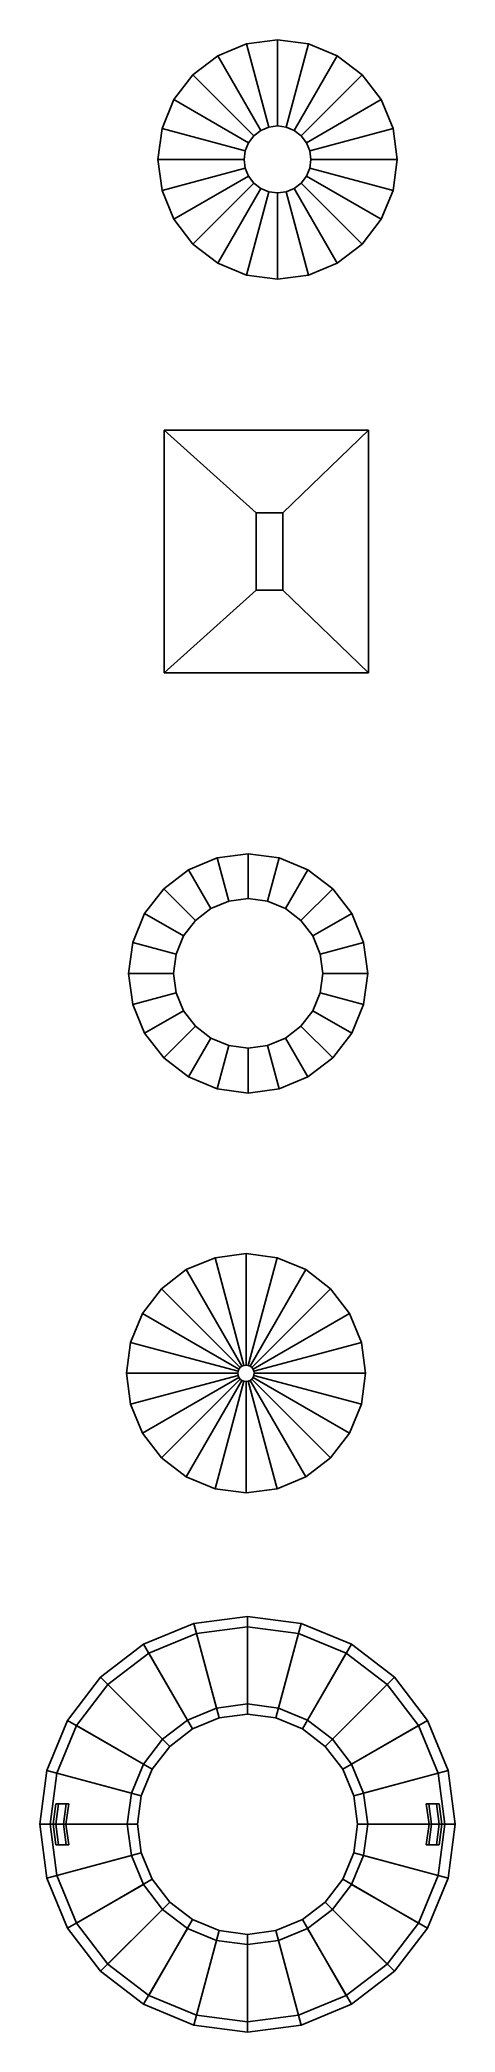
# Model space of a CAD drawing. Header units: metres. Extents: x -30 to 30, y -30 to 261.
import ezdxf

# ---------------------------------------------------------------- set-up
doc = ezdxf.new("R2010")
doc.units = ezdxf.units.M

msp = doc.modelspace()

# ---------------------------------------------------------------- linework, layer by layer
at = {"layer": 'Layer0'}
for points, invisible_edges in [([(-4.36, 258.62), (-0.14, 226.56), (-0.14, 260.37)], 3), ([(3.13, 248.2, 30.26), (-4.36, 258.62), (-0.14, 260.37)], 1), ([(-0.14, 260.37), (4.39, 225.97), (4.39, 260.97)], 3), ([(4.39, 248.37, 30.26), (-0.14, 260.37), (4.39, 260.97)], 1), ([(-0.14, 260.37), (-0.14, 226.56), (4.39, 225.97)], 13), ([(-0.14, 260.37), (4.39, 248.37, 30.26), (3.13, 248.2, 30.26)], 1), ([(4.39, 260.97), (4.39, 225.97), (8.92, 226.56)], 13), ([(4.39, 260.97), (8.92, 226.56), (8.92, 260.37)], 3), ([(5.66, 248.2, 30.26), (4.39, 260.97), (8.92, 260.37)], 1), ([(4.39, 260.97), (5.66, 248.2, 30.26), (4.39, 248.37, 30.26)], 1), ([(8.92, 260.37), (6.84, 247.71, 30.26), (5.66, 248.2, 30.26)], 1), ([(6.84, 247.71, 30.26), (8.92, 260.37), (13.14, 258.62)], 1), ([(8.92, 260.37), (8.92, 226.56), (13.14, 228.31)], 13), ([(8.92, 260.37), (13.14, 228.31), (13.14, 258.62)], 3), ([(-7.98, 255.84), (-4.36, 228.31), (-4.36, 258.62)], 3), ([(1.94, 247.71, 30.26), (-7.98, 255.84), (-4.36, 258.62)], 1), ([(-4.36, 258.62), (-4.36, 228.31), (-0.14, 226.56)], 13), ([(-4.36, 258.62), (3.13, 248.2, 30.26), (1.94, 247.71, 30.26)], 1), ([(13.14, 258.62), (7.86, 246.93, 30.26), (6.84, 247.71, 30.26)], 1), ([(7.86, 246.93, 30.26), (13.14, 258.62), (16.77, 255.84)], 1), ([(13.14, 258.62), (13.14, 228.31), (16.77, 231.09)], 13), ([(13.14, 258.62), (16.77, 231.09), (16.77, 255.84)], 3), ([(-10.76, 252.22), (-7.98, 231.09), (-7.98, 255.84)], 3), ([(0.93, 246.93, 30.26), (-10.76, 252.22), (-7.98, 255.84)], 1), ([(-7.98, 255.84), (-7.98, 231.09), (-4.36, 228.31)], 13), ([(-7.98, 255.84), (1.94, 247.71, 30.26), (0.93, 246.93, 30.26)], 1), ([(19.55, 252.22), (7.86, 246.93, 30.26), (16.77, 255.84)], 1), ([(16.77, 255.84), (16.77, 231.09), (19.55, 234.72)], 13), ([(16.77, 255.84), (19.55, 234.72), (19.55, 252.22)], 3), ([(-12.51, 247.99), (-10.76, 234.72), (-10.76, 252.22)], 3), ([(0.15, 245.92, 30.26), (-12.51, 247.99), (-10.76, 252.22)], 1), ([(-10.76, 252.22), (-10.76, 234.72), (-7.98, 231.09)], 13), ([(-10.76, 252.22), (0.93, 246.93, 30.26), (0.15, 245.92, 30.26)], 1), ([(7.86, 246.93, 30.26), (19.55, 252.22), (8.64, 245.92, 30.26)], 1), ([(21.3, 247.99), (8.64, 245.92, 30.26), (19.55, 252.22)], 1), ([(19.55, 252.22), (19.55, 234.72), (21.3, 238.94)], 13), ([(19.55, 252.22), (21.3, 238.94), (21.3, 247.99)], 3), ([(-12.51, 247.99), (-0.51, 243.47, 30.26), (-13.11, 243.47)], 1), ([(-12.51, 238.94), (-12.51, 247.99), (-13.11, 243.47)], 1), ([(-0.51, 243.47, 30.26), (-12.51, 247.99), (-0.34, 244.73, 30.26)], 1), ([(-12.51, 247.99), (-12.51, 238.94), (-10.76, 234.72)], 13), ([(-12.51, 247.99), (0.15, 245.92, 30.26), (-0.34, 244.73, 30.26)], 1), ([(0.93, 240, 30.26), (0.93, 246.93, 30.26), (1.94, 247.71, 30.26)], 13), ([(0.93, 240, 30.26), (1.94, 247.71, 30.26), (1.94, 239.22, 30.26)], 3), ([(1.94, 239.22, 30.26), (1.94, 247.71, 30.26), (3.13, 248.2, 30.26)], 13), ([(1.94, 239.22, 30.26), (3.13, 248.2, 30.26), (3.13, 238.73, 30.26)], 3), ([(3.13, 238.73, 30.26), (3.13, 248.2, 30.26), (4.39, 248.37, 30.26)], 13), ([(3.13, 238.73, 30.26), (4.39, 248.37, 30.26), (4.39, 238.57, 30.26)], 3), ([(4.39, 238.57, 30.26), (4.39, 248.37, 30.26), (5.66, 248.2, 30.26)], 13), ([(4.39, 238.57, 30.26), (5.66, 248.2, 30.26), (5.66, 238.73, 30.26)], 3), ([(5.66, 238.73, 30.26), (5.66, 248.2, 30.26), (6.84, 247.71, 30.26)], 13), ([(5.66, 238.73, 30.26), (6.84, 247.71, 30.26), (6.84, 239.22, 30.26)], 3), ([(6.84, 239.22, 30.26), (6.84, 247.71, 30.26), (7.86, 246.93, 30.26)], 13), ([(8.64, 245.92, 30.26), (21.3, 247.99), (9.13, 244.73, 30.26)], 1), ([(21.89, 243.47), (9.13, 244.73, 30.26), (21.3, 247.99)], 1), ([(21.3, 247.99), (21.3, 238.94), (21.89, 243.47)], 1), ([(-0.34, 242.2, 30.26), (-0.34, 244.73, 30.26), (0.15, 245.92, 30.26)], 13), ([(-0.34, 242.2, 30.26), (0.15, 245.92, 30.26), (0.15, 241.02, 30.26)], 3), ([(0.93, 240, 30.26), (0.15, 245.92, 30.26), (0.93, 246.93, 30.26)], 13), ([(0.15, 241.02, 30.26), (0.15, 245.92, 30.26), (0.93, 240, 30.26)], 3), ([(6.84, 239.22, 30.26), (7.86, 246.93, 30.26), (7.86, 240, 30.26)], 3), ([(7.86, 240, 30.26), (7.86, 246.93, 30.26), (8.64, 245.92, 30.26)], 13), ([(7.86, 240, 30.26), (8.64, 245.92, 30.26), (8.64, 241.02, 30.26)], 3), ([(8.64, 241.02, 30.26), (8.64, 245.92, 30.26), (9.13, 244.73, 30.26)], 13), ([(-13.11, 243.47), (-0.34, 242.2, 30.26), (-12.51, 238.94)], 1), ([(-0.34, 242.2, 30.26), (-13.11, 243.47), (-0.51, 243.47, 30.26)], 1), ([(0.15, 241.02, 30.26), (-12.51, 238.94), (-0.34, 242.2, 30.26)], 1), ([(-0.34, 244.73, 30.26), (-0.34, 242.2, 30.26), (-0.51, 243.47, 30.26)], 1), ([(8.64, 241.02, 30.26), (9.13, 244.73, 30.26), (9.13, 242.2, 30.26)], 3), ([(21.3, 238.94), (8.64, 241.02, 30.26), (9.13, 242.2, 30.26)], 1), ([(9.13, 244.73, 30.26), (21.89, 243.47), (9.29, 243.47, 30.26)], 1), ([(9.13, 242.2, 30.26), (9.13, 244.73, 30.26), (9.29, 243.47, 30.26)], 1), ([(9.13, 242.2, 30.26), (21.89, 243.47), (21.3, 238.94)], 1), ([(21.89, 243.47), (9.13, 242.2, 30.26), (9.29, 243.47, 30.26)], 1), ([(-12.51, 238.94), (0.15, 241.02, 30.26), (-10.76, 234.72)], 1), ([(0.93, 240, 30.26), (-10.76, 234.72), (0.15, 241.02, 30.26)], 1), ([(-10.76, 234.72), (0.93, 240, 30.26), (-7.98, 231.09)], 1), ([(0.93, 240, 30.26), (-4.36, 228.31), (-7.98, 231.09)], 1), ([(-4.36, 228.31), (0.93, 240, 30.26), (1.94, 239.22, 30.26)], 1), ([(1.94, 239.22, 30.26), (-0.14, 226.56), (-4.36, 228.31)], 1), ([(-0.14, 226.56), (1.94, 239.22, 30.26), (3.13, 238.73, 30.26)], 1), ([(13.14, 228.31), (5.66, 238.73, 30.26), (6.84, 239.22, 30.26)], 1), ([(16.77, 231.09), (6.84, 239.22, 30.26), (7.86, 240, 30.26)], 1), ([(6.84, 239.22, 30.26), (16.77, 231.09), (13.14, 228.31)], 1), ([(19.55, 234.72), (7.86, 240, 30.26), (8.64, 241.02, 30.26)], 1), ([(7.86, 240, 30.26), (19.55, 234.72), (16.77, 231.09)], 1), ([(8.64, 241.02, 30.26), (21.3, 238.94), (19.55, 234.72)], 1), ([(3.13, 238.73, 30.26), (4.39, 225.97), (-0.14, 226.56)], 1), ([(4.39, 225.97), (3.13, 238.73, 30.26), (4.39, 238.57, 30.26)], 1), ([(8.92, 226.56), (4.39, 238.57, 30.26), (5.66, 238.73, 30.26)], 1), ([(4.39, 238.57, 30.26), (8.92, 226.56), (4.39, 225.97)], 1), ([(5.66, 238.73, 30.26), (13.14, 228.31), (8.92, 226.56)], 1), ([(1.29, 191.78, 30.26), (17.69, 203.88), (-12.21, 203.88)], 1), ([(1.29, 180.48, 30.26), (-12.21, 203.88), (-12.21, 168.38)], 1), ([(-12.21, 203.88), (1.29, 180.48, 30.26), (1.29, 191.78, 30.26)], 1), ([(17.69, 203.88), (-12.21, 168.38), (-12.21, 203.88)], 1), ([(-12.21, 168.38), (17.69, 203.88), (2.74, 168.38)], 3), ([(17.69, 203.88), (1.29, 191.78, 30.26), (5.19, 191.78, 30.26)], 1), ([(2.74, 168.38), (17.69, 203.88), (2.89, 168.38)], 3), ([(2.89, 168.38), (17.69, 203.88), (17.69, 168.38)], 1), ([(17.69, 203.88), (5.19, 180.48, 30.26), (17.69, 168.38)], 1), ([(5.19, 180.48, 30.26), (17.69, 203.88), (5.19, 191.78, 30.26)], 1), ([(2.74, 180.48, 30.26), (1.29, 191.78, 30.26), (1.29, 180.48, 30.26)], 1), ([(1.29, 191.78, 30.26), (2.74, 180.48, 30.26), (5.19, 191.78, 30.26)], 3), ([(5.19, 191.78, 30.26), (2.74, 180.48, 30.26), (5.19, 180.48, 30.26)], 1), ([(2.74, 168.38), (5.19, 180.48, 30.26), (-12.21, 168.38)], 3), ([(-12.21, 168.38), (5.19, 180.48, 30.26), (1.29, 180.48, 30.26)], 3), ([(1.29, 180.48, 30.26), (5.19, 180.48, 30.26), (2.74, 180.48, 30.26)], 1), ([(2.89, 168.38), (5.19, 180.48, 30.26), (2.74, 168.38)], 3), ([(5.19, 180.48, 30.26), (2.89, 168.38), (17.69, 168.38)], 1), ([(-8.65, 139.6, 0.04), (-4.43, 107.54, 0.04), (-4.43, 141.35, 0.04)], 3), ([(-2.73, 135.01, 30.3), (-8.65, 139.6, 0.04), (-4.43, 141.35, 0.04)], 1), ([(-4.43, 141.35, 0.04), (0.1, 106.94, 0.04), (0.1, 141.94, 0.04)], 3), ([(0.1, 135.38, 30.3), (-4.43, 141.35, 0.04), (0.1, 141.94, 0.04)], 1), ([(-4.43, 141.35, 0.04), (-4.43, 107.54, 0.04), (0.1, 106.94, 0.04)], 13), ([(-4.43, 141.35, 0.04), (0.1, 135.38, 30.3), (-2.73, 135.01, 30.3)], 1), ([(0.1, 141.94, 0.04), (0.1, 106.94, 0.04), (4.63, 107.54, 0.04)], 13), ([(0.1, 141.94, 0.04), (4.63, 107.54, 0.04), (4.63, 141.35, 0.04)], 3), ([(2.93, 135.01, 30.3), (0.1, 141.94, 0.04), (4.63, 141.35, 0.04)], 1), ([(0.1, 141.94, 0.04), (2.93, 135.01, 30.3), (0.1, 135.38, 30.3)], 1), ([(4.63, 141.35, 0.04), (5.57, 133.91, 30.3), (2.93, 135.01, 30.3)], 1), ([(4.63, 141.35, 0.04), (4.63, 107.54, 0.04), (8.85, 109.29, 0.04)], 13), ([(4.63, 141.35, 0.04), (8.85, 109.29, 0.04), (8.85, 139.6, 0.04)], 3), ([(5.57, 133.91, 30.3), (4.63, 141.35, 0.04), (8.85, 139.6, 0.04)], 1), ([(-12.27, 136.82, 0.04), (-8.65, 109.29, 0.04), (-8.65, 139.6, 0.04)], 3), ([(-5.37, 133.91, 30.3), (-12.27, 136.82, 0.04), (-8.65, 139.6, 0.04)], 1), ([(-8.65, 139.6, 0.04), (-8.65, 109.29, 0.04), (-4.43, 107.54, 0.04)], 13), ([(-8.65, 139.6, 0.04), (-2.73, 135.01, 30.3), (-5.37, 133.91, 30.3)], 1), ([(8.85, 139.6, 0.04), (7.83, 132.18, 30.3), (5.57, 133.91, 30.3)], 1), ([(7.83, 132.18, 30.3), (8.85, 139.6, 0.04), (12.47, 136.82, 0.04)], 1), ([(8.85, 139.6, 0.04), (8.85, 109.29, 0.04), (12.47, 112.07, 0.04)], 13), ([(8.85, 139.6, 0.04), (12.47, 112.07, 0.04), (12.47, 136.82, 0.04)], 3), ([(-15.06, 133.19, 0.04), (-12.27, 112.07, 0.04), (-12.27, 136.82, 0.04)], 3), ([(-7.63, 132.18, 30.3), (-15.06, 133.19, 0.04), (-12.27, 136.82, 0.04)], 1), ([(-12.27, 136.82, 0.04), (-12.27, 112.07, 0.04), (-8.65, 109.29, 0.04)], 13), ([(-12.27, 136.82, 0.04), (-5.37, 133.91, 30.3), (-7.63, 132.18, 30.3)], 1), ([(-2.73, 113.88, 30.3), (-5.37, 133.91, 30.3), (-2.73, 135.01, 30.3)], 13), ([(0.1, 113.5, 30.3), (-2.73, 135.01, 30.3), (0.1, 135.38, 30.3)], 13), ([(-2.73, 113.88, 30.3), (-2.73, 135.01, 30.3), (0.1, 113.5, 30.3)], 3), ([(0.1, 113.5, 30.3), (0.1, 135.38, 30.3), (2.93, 113.88, 30.3)], 3), ([(2.93, 113.88, 30.3), (0.1, 135.38, 30.3), (2.93, 135.01, 30.3)], 13), ([(2.93, 113.88, 30.3), (2.93, 135.01, 30.3), (5.57, 133.91, 30.3)], 13), ([(15.26, 133.19, 0.04), (7.83, 132.18, 30.3), (12.47, 136.82, 0.04)], 1), ([(12.47, 136.82, 0.04), (12.47, 112.07, 0.04), (15.26, 115.69, 0.04)], 13), ([(12.47, 136.82, 0.04), (15.26, 115.69, 0.04), (15.26, 133.19, 0.04)], 3), ([(-16.8, 128.97, 0.04), (-15.06, 115.69, 0.04), (-15.06, 133.19, 0.04)], 3), ([(-9.37, 129.91, 30.3), (-16.8, 128.97, 0.04), (-15.06, 133.19, 0.04)], 1), ([(-15.06, 133.19, 0.04), (-15.06, 115.69, 0.04), (-12.27, 112.07, 0.04)], 13), ([(-15.06, 133.19, 0.04), (-7.63, 132.18, 30.3), (-9.37, 129.91, 30.3)], 1), ([(-7.63, 116.71, 30.3), (-9.37, 129.91, 30.3), (-7.63, 132.18, 30.3)], 13), ([(-5.37, 114.97, 30.3), (-7.63, 132.18, 30.3), (-5.37, 133.91, 30.3)], 13), ([(-7.63, 116.71, 30.3), (-7.63, 132.18, 30.3), (-5.37, 114.97, 30.3)], 3), ([(-5.37, 114.97, 30.3), (-5.37, 133.91, 30.3), (-2.73, 113.88, 30.3)], 3), ([(2.93, 113.88, 30.3), (5.57, 133.91, 30.3), (5.57, 114.97, 30.3)], 3), ([(5.57, 114.97, 30.3), (5.57, 133.91, 30.3), (7.83, 132.18, 30.3)], 13), ([(5.57, 114.97, 30.3), (7.83, 132.18, 30.3), (7.83, 116.71, 30.3)], 3), ([(7.83, 132.18, 30.3), (15.26, 133.19, 0.04), (9.57, 129.91, 30.3)], 1), ([(7.83, 116.71, 30.3), (7.83, 132.18, 30.3), (9.57, 118.97, 30.3)], 3), ([(9.57, 118.97, 30.3), (7.83, 132.18, 30.3), (9.57, 129.91, 30.3)], 13), ([(17, 128.97, 0.04), (9.57, 129.91, 30.3), (15.26, 133.19, 0.04)], 1), ([(15.26, 133.19, 0.04), (15.26, 115.69, 0.04), (17, 119.91, 0.04)], 13), ([(15.26, 133.19, 0.04), (17, 119.91, 0.04), (17, 128.97, 0.04)], 3), ([(-16.8, 119.91, 0.04), (-16.8, 128.97, 0.04), (-17.4, 124.44, 0.04)], 1), ([(-16.8, 128.97, 0.04), (-10.84, 124.44, 30.3), (-17.4, 124.44, 0.04)], 1), ([(-16.8, 128.97, 0.04), (-9.37, 129.91, 30.3), (-10.46, 127.27, 30.3)], 1), ([(-16.8, 128.97, 0.04), (-16.8, 119.91, 0.04), (-15.06, 115.69, 0.04)], 13), ([(-10.84, 124.44, 30.3), (-16.8, 128.97, 0.04), (-10.46, 127.27, 30.3)], 1), ([(-9.37, 118.97, 30.3), (-10.46, 127.27, 30.3), (-9.37, 129.91, 30.3)], 13), ([(-9.37, 118.97, 30.3), (-9.37, 129.91, 30.3), (-7.63, 116.71, 30.3)], 3), ([(9.57, 118.97, 30.3), (9.57, 129.91, 30.3), (10.66, 121.61, 30.3)], 3), ([(10.66, 121.61, 30.3), (9.57, 129.91, 30.3), (10.66, 127.27, 30.3)], 13), ([(9.57, 129.91, 30.3), (17, 128.97, 0.04), (10.66, 127.27, 30.3)], 1), ([(17.6, 124.44, 0.04), (10.66, 127.27, 30.3), (17, 128.97, 0.04)], 1), ([(17, 128.97, 0.04), (17, 119.91, 0.04), (17.6, 124.44, 0.04)], 1), ([(-10.46, 127.27, 30.3), (-10.46, 121.61, 30.3), (-10.84, 124.44, 30.3)], 1), ([(-10.46, 121.61, 30.3), (-10.46, 127.27, 30.3), (-9.37, 118.97, 30.3)], 3), ([(10.66, 121.61, 30.3), (10.66, 127.27, 30.3), (11.04, 124.44, 30.3)], 1), ([(10.66, 127.27, 30.3), (17.6, 124.44, 0.04), (11.04, 124.44, 30.3)], 1), ([(-17.4, 124.44, 0.04), (-10.46, 121.61, 30.3), (-16.8, 119.91, 0.04)], 1), ([(-10.46, 121.61, 30.3), (-17.4, 124.44, 0.04), (-10.84, 124.44, 30.3)], 1), ([(10.66, 121.61, 30.3), (17.6, 124.44, 0.04), (17, 119.91, 0.04)], 1), ([(17.6, 124.44, 0.04), (10.66, 121.61, 30.3), (11.04, 124.44, 30.3)], 1), ([(-9.37, 118.97, 30.3), (-16.8, 119.91, 0.04), (-10.46, 121.61, 30.3)], 1), ([(-16.8, 119.91, 0.04), (-9.37, 118.97, 30.3), (-15.06, 115.69, 0.04)], 1), ([(17, 119.91, 0.04), (9.57, 118.97, 30.3), (10.66, 121.61, 30.3)], 1), ([(9.57, 118.97, 30.3), (17, 119.91, 0.04), (15.26, 115.69, 0.04)], 1), ([(-7.63, 116.71, 30.3), (-15.06, 115.69, 0.04), (-9.37, 118.97, 30.3)], 1), ([(-15.06, 115.69, 0.04), (-7.63, 116.71, 30.3), (-12.27, 112.07, 0.04)], 1), ([(-7.63, 116.71, 30.3), (-8.65, 109.29, 0.04), (-12.27, 112.07, 0.04)], 1), ([(-8.65, 109.29, 0.04), (-7.63, 116.71, 30.3), (-5.37, 114.97, 30.3)], 1), ([(12.47, 112.07, 0.04), (5.57, 114.97, 30.3), (7.83, 116.71, 30.3)], 1), ([(15.26, 115.69, 0.04), (7.83, 116.71, 30.3), (9.57, 118.97, 30.3)], 1), ([(7.83, 116.71, 30.3), (15.26, 115.69, 0.04), (12.47, 112.07, 0.04)], 1), ([(-5.37, 114.97, 30.3), (-4.43, 107.54, 0.04), (-8.65, 109.29, 0.04)], 1), ([(-4.43, 107.54, 0.04), (-5.37, 114.97, 30.3), (-2.73, 113.88, 30.3)], 1), ([(-2.73, 113.88, 30.3), (0.1, 106.94, 0.04), (-4.43, 107.54, 0.04)], 1), ([(0.1, 106.94, 0.04), (-2.73, 113.88, 30.3), (0.1, 113.5, 30.3)], 1), ([(4.63, 107.54, 0.04), (0.1, 113.5, 30.3), (2.93, 113.88, 30.3)], 1), ([(8.85, 109.29, 0.04), (2.93, 113.88, 30.3), (5.57, 114.97, 30.3)], 1), ([(2.93, 113.88, 30.3), (8.85, 109.29, 0.04), (4.63, 107.54, 0.04)], 1), ([(5.57, 114.97, 30.3), (12.47, 112.07, 0.04), (8.85, 109.29, 0.04)], 1), ([(0.1, 113.5, 30.3), (4.63, 107.54, 0.04), (0.1, 106.94, 0.04)], 1), ([(-8.96, 81.11), (-4.74, 49.05), (-4.74, 82.86)], 3), ([(-0.52, 67.11, 30.26), (-8.96, 81.11), (-4.74, 82.86)], 1), ([(-4.74, 82.86), (-0.21, 48.45), (-0.21, 83.45)], 3), ([(-0.21, 67.15, 30.26), (-4.74, 82.86), (-0.21, 83.45)], 1), ([(-4.74, 82.86), (-4.74, 49.05), (-0.21, 48.45)], 13), ([(-4.74, 82.86), (-0.21, 67.15, 30.26), (-0.52, 67.11, 30.26)], 1), ([(-0.21, 83.45), (-0.21, 48.45), (4.32, 49.05)], 13), ([(-0.21, 83.45), (4.32, 49.05), (4.32, 82.86)], 3), ([(0.1, 67.11, 30.26), (-0.21, 83.45), (4.32, 82.86)], 1), ([(-0.21, 83.45), (0.1, 67.11, 30.26), (-0.21, 67.15, 30.26)], 1), ([(4.32, 82.86), (0.39, 66.99, 30.26), (0.1, 67.11, 30.26)], 1), ([(0.39, 66.99, 30.26), (4.32, 82.86), (8.54, 81.11)], 1), ([(4.32, 82.86), (4.32, 49.05), (8.54, 50.8)], 13), ([(4.32, 82.86), (8.54, 50.8), (8.54, 81.11)], 3), ([(-12.58, 78.33), (-8.96, 50.8), (-8.96, 81.11)], 3), ([(-0.81, 66.99, 30.26), (-12.58, 78.33), (-8.96, 81.11)], 1), ([(-8.96, 81.11), (-8.96, 50.8), (-4.74, 49.05)], 13), ([(-8.96, 81.11), (-0.52, 67.11, 30.26), (-0.81, 66.99, 30.26)], 1), ([(8.54, 81.11), (0.64, 66.8, 30.26), (0.39, 66.99, 30.26)], 1), ([(0.64, 66.8, 30.26), (8.54, 81.11), (12.17, 78.33)], 1), ([(8.54, 81.11), (8.54, 50.8), (12.17, 53.58)], 13), ([(8.54, 81.11), (12.17, 53.58), (12.17, 78.33)], 3), ([(-15.36, 74.7), (-12.58, 53.58), (-12.58, 78.33)], 3), ([(-1.06, 66.8, 30.26), (-15.36, 74.7), (-12.58, 78.33)], 1), ([(-12.58, 78.33), (-12.58, 53.58), (-8.96, 50.8)], 13), ([(-12.58, 78.33), (-0.81, 66.99, 30.26), (-1.06, 66.8, 30.26)], 1), ([(14.95, 74.7), (0.64, 66.8, 30.26), (12.17, 78.33)], 1), ([(12.17, 78.33), (12.17, 53.58), (14.95, 57.2)], 13), ([(12.17, 78.33), (14.95, 57.2), (14.95, 74.7)], 3), ([(-17.11, 70.48), (-15.36, 57.2), (-15.36, 74.7)], 3), ([(-1.25, 66.55, 30.26), (-17.11, 70.48), (-15.36, 74.7)], 1), ([(-15.36, 74.7), (-15.36, 57.2), (-12.58, 53.58)], 13), ([(-15.36, 74.7), (-1.06, 66.8, 30.26), (-1.25, 66.55, 30.26)], 1), ([(0.64, 66.8, 30.26), (14.95, 74.7), (0.83, 66.55, 30.26)], 1), ([(16.7, 70.48), (0.83, 66.55, 30.26), (14.95, 74.7)], 1), ([(14.95, 74.7), (14.95, 57.2), (16.7, 61.42)], 13), ([(14.95, 74.7), (16.7, 61.42), (16.7, 70.48)], 3), ([(-17.11, 61.42), (-17.11, 70.48), (-17.71, 65.95)], 1), ([(-17.11, 70.48), (-1.41, 65.95, 30.26), (-17.71, 65.95)], 1), ([(-17.11, 70.48), (-17.11, 61.42), (-15.36, 57.2)], 13), ([(-17.11, 70.48), (-1.25, 66.55, 30.26), (-1.37, 66.26, 30.26)], 1), ([(-1.41, 65.95, 30.26), (-17.11, 70.48), (-1.37, 66.26, 30.26)], 1), ([(0.83, 66.55, 30.26), (16.7, 70.48), (0.95, 66.26, 30.26)], 1), ([(17.29, 65.95), (0.95, 66.26, 30.26), (16.7, 70.48)], 1), ([(16.7, 70.48), (16.7, 61.42), (17.29, 65.95)], 1), ([(-0.52, 64.79, 30.26), (-0.81, 66.99, 30.26), (-0.52, 67.11, 30.26)], 13), ([(-0.21, 64.75, 30.26), (-0.52, 67.11, 30.26), (-0.21, 67.15, 30.26)], 13), ([(-0.52, 64.79, 30.26), (-0.52, 67.11, 30.26), (-0.21, 64.75, 30.26)], 3), ([(-0.21, 64.75, 30.26), (-0.21, 67.15, 30.26), (0.1, 64.79, 30.26)], 3), ([(0.1, 64.79, 30.26), (-0.21, 67.15, 30.26), (0.1, 67.11, 30.26)], 13), ([(0.1, 64.79, 30.26), (0.1, 67.11, 30.26), (0.39, 66.99, 30.26)], 13), ([(-17.71, 65.95), (-1.37, 65.64, 30.26), (-17.11, 61.42)], 1), ([(-1.37, 65.64, 30.26), (-17.71, 65.95), (-1.41, 65.95, 30.26)], 1), ([(-1.25, 65.35, 30.26), (-17.11, 61.42), (-1.37, 65.64, 30.26)], 1), ([(-17.11, 61.42), (-1.25, 65.35, 30.26), (-15.36, 57.2)], 1), ([(-1.06, 65.1, 30.26), (-15.36, 57.2), (-1.25, 65.35, 30.26)], 1), ([(-15.36, 57.2), (-1.06, 65.1, 30.26), (-12.58, 53.58)], 1), ([(-1.06, 65.1, 30.26), (-8.96, 50.8), (-12.58, 53.58)], 1), ([(-8.96, 50.8), (-1.06, 65.1, 30.26), (-0.81, 64.91, 30.26)], 1), ([(-0.81, 64.91, 30.26), (-4.74, 49.05), (-8.96, 50.8)], 1), ([(-4.74, 49.05), (-0.81, 64.91, 30.26), (-0.52, 64.79, 30.26)], 1), ([(-0.52, 64.79, 30.26), (-0.21, 48.45), (-4.74, 49.05)], 1), ([(-1.37, 66.26, 30.26), (-1.37, 65.64, 30.26), (-1.41, 65.95, 30.26)], 1), ([(-1.25, 65.35, 30.26), (-1.37, 66.26, 30.26), (-1.25, 66.55, 30.26)], 13), ([(-1.37, 65.64, 30.26), (-1.37, 66.26, 30.26), (-1.25, 65.35, 30.26)], 3), ([(-1.06, 65.1, 30.26), (-1.25, 66.55, 30.26), (-1.06, 66.8, 30.26)], 13), ([(-1.25, 65.35, 30.26), (-1.25, 66.55, 30.26), (-1.06, 65.1, 30.26)], 3), ([(-0.81, 64.91, 30.26), (-1.06, 66.8, 30.26), (-0.81, 66.99, 30.26)], 13), ([(-1.06, 65.1, 30.26), (-1.06, 66.8, 30.26), (-0.81, 64.91, 30.26)], 3), ([(-0.81, 64.91, 30.26), (-0.81, 66.99, 30.26), (-0.52, 64.79, 30.26)], 3), ([(-0.21, 48.45), (-0.52, 64.79, 30.26), (-0.21, 64.75, 30.26)], 1), ([(4.32, 49.05), (-0.21, 64.75, 30.26), (0.1, 64.79, 30.26)], 1), ([(-0.21, 64.75, 30.26), (4.32, 49.05), (-0.21, 48.45)], 1), ([(0.1, 64.79, 30.26), (0.39, 66.99, 30.26), (0.39, 64.91, 30.26)], 3), ([(8.54, 50.8), (0.1, 64.79, 30.26), (0.39, 64.91, 30.26)], 1), ([(0.1, 64.79, 30.26), (8.54, 50.8), (4.32, 49.05)], 1), ([(0.39, 64.91, 30.26), (0.39, 66.99, 30.26), (0.64, 66.8, 30.26)], 13), ([(0.39, 64.91, 30.26), (0.64, 66.8, 30.26), (0.64, 65.1, 30.26)], 3), ([(12.17, 53.58), (0.39, 64.91, 30.26), (0.64, 65.1, 30.26)], 1), ([(0.39, 64.91, 30.26), (12.17, 53.58), (8.54, 50.8)], 1), ([(0.64, 65.1, 30.26), (0.64, 66.8, 30.26), (0.83, 65.35, 30.26)], 3), ([(0.83, 65.35, 30.26), (0.64, 66.8, 30.26), (0.83, 66.55, 30.26)], 13), ([(14.95, 57.2), (0.64, 65.1, 30.26), (0.83, 65.35, 30.26)], 1), ([(0.64, 65.1, 30.26), (14.95, 57.2), (12.17, 53.58)], 1), ([(0.83, 65.35, 30.26), (0.83, 66.55, 30.26), (0.95, 66.26, 30.26)], 13), ([(0.83, 65.35, 30.26), (0.95, 66.26, 30.26), (0.95, 65.64, 30.26)], 3), ([(16.7, 61.42), (0.83, 65.35, 30.26), (0.95, 65.64, 30.26)], 1), ([(0.83, 65.35, 30.26), (16.7, 61.42), (14.95, 57.2)], 1), ([(0.95, 66.26, 30.26), (17.29, 65.95), (0.99, 65.95, 30.26)], 1), ([(0.95, 65.64, 30.26), (0.95, 66.26, 30.26), (0.99, 65.95, 30.26)], 1), ([(0.95, 65.64, 30.26), (17.29, 65.95), (16.7, 61.42)], 1), ([(17.29, 65.95), (0.95, 65.64, 30.26), (0.99, 65.95, 30.26)], 1), ([(-8.8, 15.24, 99.92), (-7.87, 29.36), (-15.2, 26.33)], 1), ([(-14.45, 25.03), (-15.2, 26.33), (-7.87, 29.36)], 13), ([(-14.45, 25.03), (-7.87, 29.36), (-7.48, 27.92)], 3), ([(-7.87, 29.36), (-8.8, 15.24, 99.92), (-4.56, 17, 99.92)], 1), ([(-4.56, 17, 99.92), (0, 30.4), (-7.87, 29.36)], 1), ([(-7.48, 27.92), (-7.87, 29.36), (0, 30.4)], 13), ([(-7.48, 27.92), (0, 30.4), (0, 28.9)], 3), ([(0, 30.4), (-4.56, 17, 99.92), (0, 17.6, 99.92)], 1), ([(0, 17.6, 99.92), (7.87, 29.36), (0, 30.4)], 1), ([(0, 28.9), (0, 30.4), (7.48, 27.92)], 3), ([(7.48, 27.92), (0, 30.4), (7.87, 29.36)], 13), ([(7.87, 29.36), (0, 17.6, 99.92), (4.56, 17, 99.92)], 1), ([(4.56, 17, 99.92), (15.2, 26.33), (7.87, 29.36)], 1), ([(7.48, 27.92), (7.87, 29.36), (14.45, 25.03)], 3), ([(14.45, 25.03), (7.87, 29.36), (15.2, 26.33)], 13), ([(-12.45, 12.45, 99.92), (-15.2, 26.33), (-21.5, 21.5)], 1), ([(-20.44, 20.44), (-21.5, 21.5), (-15.2, 26.33)], 13), ([(-20.44, 20.44), (-15.2, 26.33), (-14.45, 25.03)], 3), ([(-15.2, 26.33), (-12.45, 12.45, 99.92), (-8.8, 15.24, 99.92)], 1), ([(-4.17, 15.55, 99.92), (-14.45, 25.03), (-7.48, 27.92)], 1), ([(0, 16.1, 99.92), (-7.48, 27.92), (0, 28.9)], 1), ([(-7.48, 27.92), (0, 16.1, 99.92), (-4.17, 15.55, 99.92)], 1), ([(4.17, 15.55, 99.92), (0, 28.9), (7.48, 27.92)], 1), ([(0, 28.9), (4.17, 15.55, 99.92), (0, 16.1, 99.92)], 1), ([(7.48, 27.92), (8.05, 13.94, 99.92), (4.17, 15.55, 99.92)], 1), ([(15.2, 26.33), (4.56, 17, 99.92), (8.8, 15.24, 99.92)], 1), ([(8.05, 13.94, 99.92), (7.48, 27.92), (14.45, 25.03)], 1), ([(8.8, 15.24, 99.92), (21.5, 21.5), (15.2, 26.33)], 1), ([(14.45, 25.03), (15.2, 26.33), (20.44, 20.44)], 3), ([(20.44, 20.44), (15.2, 26.33), (21.5, 21.5)], 13), ([(-8.05, 13.94, 99.92), (-20.44, 20.44), (-14.45, 25.03)], 1), ([(-14.45, 25.03), (-4.17, 15.55, 99.92), (-8.05, 13.94, 99.92)], 1), ([(14.45, 25.03), (11.38, 11.38, 99.92), (8.05, 13.94, 99.92)], 1), ([(11.38, 11.38, 99.92), (14.45, 25.03), (20.44, 20.44)], 1), ([(-26.33, 15.2), (-12.45, 12.45, 99.92), (-21.5, 21.5)], 1), ([(-25.03, 14.45), (-26.33, 15.2), (-21.5, 21.5)], 13), ([(-25.03, 14.45), (-21.5, 21.5), (-20.44, 20.44)], 3), ([(-11.38, 11.38, 99.92), (-25.03, 14.45), (-20.44, 20.44)], 1), ([(-20.44, 20.44), (-8.05, 13.94, 99.92), (-11.38, 11.38, 99.92)], 1), ([(21.5, 21.5), (8.8, 15.24, 99.92), (12.45, 12.45, 99.92)], 1), ([(25.03, 14.45), (11.38, 11.38, 99.92), (20.44, 20.44)], 1), ([(12.45, 12.45, 99.92), (26.33, 15.2), (21.5, 21.5)], 1), ([(20.44, 20.44), (21.5, 21.5), (25.03, 14.45)], 3), ([(25.03, 14.45), (21.5, 21.5), (26.33, 15.2)], 13), ([(-4.56, 17, 105.82), (0, 17.6, 99.92), (-4.56, 17, 99.92)], 1), ([(0, 17.6, 99.92), (-4.56, 17, 105.82), (0, 17.6, 105.82)], 1), ([(-4.56, 17, 105.82), (-4.17, 15.55, 105.82), (0, 17.6, 105.82)], 3), ([(0, 17.6, 105.82), (-4.17, 15.55, 105.82), (0, 16.1, 105.82)], 13), ([(0, 17.6, 105.82), (0, 16.1, 105.82), (4.56, 17, 105.82)], 3), ([(0, 17.6, 105.82), (4.56, 17, 99.92), (0, 17.6, 99.92)], 1), ([(4.56, 17, 99.92), (0, 17.6, 105.82), (4.56, 17, 105.82)], 1), ([(-29.36, 7.87), (-15.24, 8.8, 99.92), (-26.33, 15.2)], 1), ([(-27.92, 7.48), (-29.36, 7.87), (-26.33, 15.2)], 13), ([(-27.92, 7.48), (-26.33, 15.2), (-25.03, 14.45)], 3), ([(-12.45, 12.45, 99.92), (-26.33, 15.2), (-15.24, 8.8, 99.92)], 1), ([(-12.45, 12.45, 105.82), (-8.8, 15.24, 99.92), (-12.45, 12.45, 99.92)], 1), ([(-8.8, 15.24, 99.92), (-12.45, 12.45, 105.82), (-8.8, 15.24, 105.82)], 1), ([(-12.45, 12.45, 105.82), (-11.38, 11.38, 105.82), (-8.8, 15.24, 105.82)], 3), ([(-8.8, 15.24, 105.82), (-11.38, 11.38, 105.82), (-8.05, 13.94, 105.82)], 13), ([(-8.8, 15.24, 105.82), (-4.56, 17, 99.92), (-8.8, 15.24, 99.92)], 1), ([(-4.56, 17, 99.92), (-8.8, 15.24, 105.82), (-4.56, 17, 105.82)], 1), ([(-8.8, 15.24, 105.82), (-8.05, 13.94, 105.82), (-4.56, 17, 105.82)], 3), ([(-4.56, 17, 105.82), (-8.05, 13.94, 105.82), (-4.17, 15.55, 105.82)], 13), ([(-4.17, 15.55, 105.82), (-8.05, 13.94, 99.92), (-4.17, 15.55, 99.92)], 1), ([(-8.05, 13.94, 99.92), (-4.17, 15.55, 105.82), (-8.05, 13.94, 105.82)], 1), ([(0, 16.1, 105.82), (-4.17, 15.55, 99.92), (0, 16.1, 99.92)], 1), ([(-4.17, 15.55, 99.92), (0, 16.1, 105.82), (-4.17, 15.55, 105.82)], 1), ([(4.56, 17, 105.82), (0, 16.1, 105.82), (4.17, 15.55, 105.82)], 13), ([(4.17, 15.55, 105.82), (0, 16.1, 99.92), (4.17, 15.55, 99.92)], 1), ([(0, 16.1, 99.92), (4.17, 15.55, 105.82), (0, 16.1, 105.82)], 1), ([(4.56, 17, 105.82), (4.17, 15.55, 105.82), (8.05, 13.94, 105.82)], 13), ([(8.05, 13.94, 105.82), (4.17, 15.55, 99.92), (8.05, 13.94, 99.92)], 1), ([(4.17, 15.55, 99.92), (8.05, 13.94, 105.82), (4.17, 15.55, 105.82)], 1), ([(4.56, 17, 105.82), (8.8, 15.24, 99.92), (4.56, 17, 99.92)], 1), ([(8.8, 15.24, 99.92), (4.56, 17, 105.82), (8.8, 15.24, 105.82)], 1), ([(4.56, 17, 105.82), (8.05, 13.94, 105.82), (8.8, 15.24, 105.82)], 3), ([(8.8, 15.24, 105.82), (8.05, 13.94, 105.82), (11.38, 11.38, 105.82)], 13), ([(8.8, 15.24, 105.82), (12.45, 12.45, 99.92), (8.8, 15.24, 99.92)], 1), ([(12.45, 12.45, 99.92), (8.8, 15.24, 105.82), (12.45, 12.45, 105.82)], 1), ([(8.8, 15.24, 105.82), (11.38, 11.38, 105.82), (12.45, 12.45, 105.82)], 3), ([(26.33, 15.2), (12.45, 12.45, 99.92), (15.24, 8.8, 99.92)], 1), ([(15.24, 8.8, 99.92), (29.36, 7.87), (26.33, 15.2)], 1), ([(25.03, 14.45), (26.33, 15.2), (27.92, 7.48)], 3), ([(27.92, 7.48), (26.33, 15.2), (29.36, 7.87)], 13), ([(-13.94, 8.05, 99.92), (-27.92, 7.48), (-25.03, 14.45)], 1), ([(-25.03, 14.45), (-11.38, 11.38, 99.92), (-13.94, 8.05, 99.92)], 1), ([(-12.45, 12.45, 105.82), (-15.24, 8.8, 99.92), (-15.24, 8.8, 105.82)], 1), ([(-15.24, 8.8, 99.92), (-12.45, 12.45, 105.82), (-12.45, 12.45, 99.92)], 1), ([(-15.24, 8.8, 105.82), (-13.94, 8.05, 105.82), (-12.45, 12.45, 105.82)], 3), ([(-12.45, 12.45, 105.82), (-13.94, 8.05, 105.82), (-11.38, 11.38, 105.82)], 13), ([(-8.05, 13.94, 105.82), (-11.38, 11.38, 99.92), (-8.05, 13.94, 99.92)], 1), ([(-11.38, 11.38, 99.92), (-8.05, 13.94, 105.82), (-11.38, 11.38, 105.82)], 1), ([(11.38, 11.38, 105.82), (8.05, 13.94, 99.92), (11.38, 11.38, 99.92)], 1), ([(8.05, 13.94, 99.92), (11.38, 11.38, 105.82), (8.05, 13.94, 105.82)], 1), ([(11.38, 11.38, 99.92), (25.03, 14.45), (13.94, 8.05, 99.92)], 1), ([(12.45, 12.45, 105.82), (11.38, 11.38, 105.82), (13.94, 8.05, 105.82)], 13), ([(12.45, 12.45, 105.82), (13.94, 8.05, 105.82), (15.24, 8.8, 105.82)], 3), ([(12.45, 12.45, 99.92), (15.24, 8.8, 105.82), (15.24, 8.8, 99.92)], 1), ([(15.24, 8.8, 105.82), (12.45, 12.45, 99.92), (12.45, 12.45, 105.82)], 1), ([(27.92, 7.48), (13.94, 8.05, 99.92), (25.03, 14.45)], 1), ([(-15.24, 8.8, 99.92), (-29.36, 7.87), (-17, 4.56, 99.92)], 1), ([(-15.24, 8.8, 105.82), (-17, 4.56, 99.92), (-17, 4.56, 105.82)], 1), ([(-17, 4.56, 99.92), (-15.24, 8.8, 105.82), (-15.24, 8.8, 99.92)], 1), ([(-16.1, 0, 105.82), (-15.24, 8.8, 105.82), (-17, 4.56, 105.82)], 13), ([(-15.24, 8.8, 105.82), (-16.1, 0, 105.82), (-15.55, 4.17, 105.82)], 13), ([(-15.24, 8.8, 105.82), (-15.55, 4.17, 105.82), (-13.94, 8.05, 105.82)], 13), ([(-11.38, 11.38, 99.92), (-13.94, 8.05, 105.82), (-13.94, 8.05, 99.92)], 1), ([(-13.94, 8.05, 105.82), (-11.38, 11.38, 99.92), (-11.38, 11.38, 105.82)], 1), ([(11.38, 11.38, 105.82), (13.94, 8.05, 99.92), (13.94, 8.05, 105.82)], 1), ([(13.94, 8.05, 99.92), (11.38, 11.38, 105.82), (11.38, 11.38, 99.92)], 1), ([(15.24, 8.8, 105.82), (13.94, 8.05, 105.82), (15.55, 4.17, 105.82)], 13), ([(15.24, 8.8, 99.92), (17, 4.56, 105.82), (17, 4.56, 99.92)], 1), ([(17, 4.56, 105.82), (15.24, 8.8, 99.92), (15.24, 8.8, 105.82)], 1), ([(15.24, 8.8, 105.82), (15.55, 4.17, 105.82), (17, 4.56, 105.82)], 3), ([(29.36, 7.87), (15.24, 8.8, 99.92), (17, 4.56, 99.92)], 1), ([(-30.4, 0), (-28.06, 3, 15.2), (-29.36, 7.87)], 3), ([(-29.36, 7.87), (-29.36, -7.87), (-30.4, 0)], 1), ([(-29.36, 7.87), (-28.06, 3, 15.2), (-17, 4.56, 99.92)], 3), ([(-29.36, 7.87), (-27.92, 7.48), (-28.9, 0)], 13), ([(-29.36, -7.87), (-29.36, 7.87), (-28.9, 0)], 15), ([(-27.92, 7.48), (-26.95, 0, 15.2), (-28.9, 0)], 1), ([(-27.92, 7.48), (-13.94, 8.05, 99.92), (-15.55, 4.17, 99.92)], 1), ([(-26.95, 0, 15.2), (-27.92, 7.48), (-26.56, 3, 15.2)], 3), ([(-26.56, 3, 15.2), (-27.92, 7.48), (-26.17, 3, 18.2)], 3), ([(-26.17, 3, 18.2), (-27.92, 7.48), (-15.55, 4.17, 99.92)], 13), ([(-13.94, 8.05, 99.92), (-15.55, 4.17, 105.82), (-15.55, 4.17, 99.92)], 1), ([(-15.55, 4.17, 105.82), (-13.94, 8.05, 99.92), (-13.94, 8.05, 105.82)], 1), ([(13.94, 8.05, 105.82), (15.55, 4.17, 99.92), (15.55, 4.17, 105.82)], 1), ([(15.55, 4.17, 99.92), (13.94, 8.05, 105.82), (13.94, 8.05, 99.92)], 1), ([(13.94, 8.05, 99.92), (27.92, 7.48), (15.55, 4.17, 99.92)], 1), ([(27.92, 7.48), (26.56, 3, 15.2), (15.55, 4.17, 99.92)], 3), ([(28.06, 3, 15.2), (29.36, 7.87), (17, 4.56, 99.92)], 13), ([(28.9, 0), (26.56, 3, 15.2), (27.92, 7.48)], 3), ([(27.92, 7.48), (29.36, 7.87), (28.9, 0)], 3), ([(28.06, 3, 15.2), (30.4, 0), (29.36, 7.87)], 13), ([(28.9, 0), (29.36, 7.87), (29.36, -7.87)], 15), ([(29.36, -7.87), (29.36, 7.87), (30.4, 0)], 1), ([(-28.06, 3, 15.2), (-30.4, 0), (-28.45, 0, 15.2)], 1), ([(-28.06, 3, 15.2), (-28.06, -3, 15.2), (-28.45, 0, 15.2)], 1), ([(-17, 4.56, 99.92), (-28.07, 0, 18.2), (-17.6, 0, 99.92)], 1), ([(-28.07, 0, 18.2), (-17, 4.56, 99.92), (-27.67, 3, 18.2)], 3), ([(-27.67, -3, 18.2), (-27.67, 3, 18.2), (-28.07, 0, 18.2)], 1), ([(-27.67, 3, 18.2), (-17, 4.56, 99.92), (-28.06, 3, 15.2)], 3), ([(-27.67, 3, 18.2), (-26.56, 3, 15.2), (-28.06, 3, 15.2)], 1), ([(-26.56, 3, 15.2), (-26.95, 0, 15.2), (-28.06, 3, 15.2)], 2), ([(-28.06, -3, 15.2), (-28.06, 3, 15.2), (-26.56, -3, 15.2)], 3), ([(-26.56, -3, 15.2), (-28.06, 3, 15.2), (-26.95, 0, 15.2)], 3), ([(-27.67, 3, 18.2), (-27.67, -3, 18.2), (-26.17, -3, 18.2)], 13), ([(-27.67, 3, 18.2), (-26.17, -3, 18.2), (-26.57, 0, 18.2)], 13), ([(-26.17, 3, 18.2), (-27.67, 3, 18.2), (-26.57, 0, 18.2)], 2), ([(-26.56, 3, 15.2), (-27.67, 3, 18.2), (-26.17, 3, 18.2)], 1), ([(-26.57, 0, 18.2), (-15.55, 4.17, 99.92), (-16.1, 0, 99.92)], 1), ([(-15.55, 4.17, 99.92), (-26.57, 0, 18.2), (-26.17, 3, 18.2)], 13), ([(-17, 4.56, 105.82), (-17.6, 0, 99.92), (-17.6, 0, 105.82)], 1), ([(-17.6, 0, 99.92), (-17, 4.56, 105.82), (-17, 4.56, 99.92)], 1), ([(-17, -4.56, 105.82), (-17, 4.56, 105.82), (-17.6, 0, 105.82)], 1), ([(-17, 4.56, 105.82), (-17, -4.56, 105.82), (-15.24, -8.8, 105.82)], 13), ([(-17, 4.56, 105.82), (-15.24, -8.8, 105.82), (-16.1, 0, 105.82)], 15), ([(-15.55, 4.17, 99.92), (-16.1, 0, 105.82), (-16.1, 0, 99.92)], 1), ([(-16.1, 0, 105.82), (-15.55, 4.17, 99.92), (-15.55, 4.17, 105.82)], 1), ([(17, 4.56, 105.82), (15.55, 4.17, 105.82), (16.1, 0, 105.82)], 13), ([(15.55, 4.17, 105.82), (16.1, 0, 99.92), (16.1, 0, 105.82)], 1), ([(16.1, 0, 99.92), (15.55, 4.17, 105.82), (15.55, 4.17, 99.92)], 1), ([(26.17, 3, 18.2), (16.1, 0, 99.92), (15.55, 4.17, 99.92)], 13), ([(26.17, 3, 18.2), (15.55, 4.17, 99.92), (26.56, 3, 15.2)], 3), ([(17, 4.56, 105.82), (16.1, 0, 105.82), (17, -4.56, 105.82)], 15), ([(16.1, 0, 99.92), (26.17, 3, 18.2), (26.57, 0, 18.2)], 1), ([(17, 4.56, 105.82), (17, -4.56, 105.82), (17.6, 0, 105.82)], 1), ([(28.07, 0, 18.2), (17, 4.56, 99.92), (17.6, 0, 99.92)], 1), ([(17, 4.56, 99.92), (28.07, 0, 18.2), (27.67, 3, 18.2)], 13), ([(17, 4.56, 99.92), (27.67, 3, 18.2), (28.06, 3, 15.2)], 13), ([(17, 4.56, 99.92), (17.6, 0, 105.82), (17.6, 0, 99.92)], 1), ([(17.6, 0, 105.82), (17, 4.56, 99.92), (17, 4.56, 105.82)], 1), ([(26.17, 3, 18.2), (28.06, 3, 15.2), (26.56, 3, 15.2)], 1), ([(28.06, 3, 15.2), (26.17, 3, 18.2), (27.67, 3, 18.2)], 1), ([(26.57, 0, 18.2), (27.67, 3, 18.2), (26.17, 3, 18.2)], 1), ([(28.06, 3, 15.2), (26.95, 0, 15.2), (26.56, 3, 15.2)], 1), ([(26.56, 3, 15.2), (28.9, 0), (26.95, 0, 15.2)], 1), ([(27.67, 3, 18.2), (26.57, 0, 18.2), (27.67, -3, 18.2)], 15), ([(28.06, -3, 15.2), (26.95, 0, 15.2), (28.06, 3, 15.2)], 15), ([(27.67, 3, 18.2), (27.67, -3, 18.2), (28.07, 0, 18.2)], 1), ([(28.06, -3, 15.2), (28.06, 3, 15.2), (28.45, 0, 15.2)], 1), ([(30.4, 0), (28.06, 3, 15.2), (28.45, 0, 15.2)], 1), ([(-29.36, -7.87), (-28.06, -3, 15.2), (-30.4, 0)], 3), ([(-30.4, 0), (-28.06, -3, 15.2), (-28.45, 0, 15.2)], 1), ([(-29.36, -7.87), (-28.9, 0), (-27.92, -7.48)], 13), ([(-26.56, -3, 15.2), (-27.92, -7.48), (-28.9, 0)], 13), ([(-26.56, -3, 15.2), (-28.9, 0), (-26.95, 0, 15.2)], 1), ([(-27.67, -3, 18.2), (-17.6, 0, 99.92), (-28.07, 0, 18.2)], 1), ([(-17.6, 0, 99.92), (-27.67, -3, 18.2), (-17, -4.56, 99.92)], 3), ([(-16.1, 0, 99.92), (-26.17, -3, 18.2), (-26.57, 0, 18.2)], 1), ([(-15.55, -4.17, 99.92), (-26.17, -3, 18.2), (-16.1, 0, 99.92)], 3), ([(-17.6, 0, 105.82), (-17, -4.56, 99.92), (-17, -4.56, 105.82)], 1), ([(-17, -4.56, 99.92), (-17.6, 0, 105.82), (-17.6, 0, 99.92)], 1), ([(-16.1, 0, 99.92), (-15.55, -4.17, 105.82), (-15.55, -4.17, 99.92)], 1), ([(-15.55, -4.17, 105.82), (-16.1, 0, 99.92), (-16.1, 0, 105.82)], 1), ([(-16.1, 0, 105.82), (-15.24, -8.8, 105.82), (-15.55, -4.17, 105.82)], 3), ([(16.1, 0, 105.82), (15.55, -4.17, 99.92), (15.55, -4.17, 105.82)], 1), ([(15.55, -4.17, 99.92), (16.1, 0, 105.82), (16.1, 0, 99.92)], 1), ([(15.55, -4.17, 105.82), (17, -4.56, 105.82), (16.1, 0, 105.82)], 3), ([(16.1, 0, 99.92), (26.17, -3, 18.2), (15.55, -4.17, 99.92)], 3), ([(26.17, -3, 18.2), (16.1, 0, 99.92), (26.57, 0, 18.2)], 1), ([(27.67, -3, 18.2), (17.6, 0, 99.92), (17, -4.56, 99.92)], 13), ([(17.6, 0, 99.92), (17, -4.56, 105.82), (17, -4.56, 99.92)], 1), ([(17, -4.56, 105.82), (17.6, 0, 99.92), (17.6, 0, 105.82)], 1), ([(17.6, 0, 99.92), (27.67, -3, 18.2), (28.07, 0, 18.2)], 1), ([(27.67, -3, 18.2), (26.57, 0, 18.2), (26.17, -3, 18.2)], 1), ([(26.95, 0, 15.2), (28.06, -3, 15.2), (26.56, -3, 15.2)], 1), ([(27.92, -7.48), (26.56, -3, 15.2), (28.9, 0)], 3), ([(28.9, 0), (26.56, -3, 15.2), (26.95, 0, 15.2)], 1), ([(29.36, -7.87), (27.92, -7.48), (28.9, 0)], 13), ([(28.06, -3, 15.2), (29.36, -7.87), (30.4, 0)], 13), ([(28.06, -3, 15.2), (30.4, 0), (28.45, 0, 15.2)], 1), ([(-28.06, -3, 15.2), (-29.36, -7.87), (-17, -4.56, 99.92)], 13), ([(-29.36, -7.87), (-15.24, -8.8, 99.92), (-17, -4.56, 99.92)], 1), ([(-26.17, -3, 18.2), (-28.06, -3, 15.2), (-26.56, -3, 15.2)], 1), ([(-28.06, -3, 15.2), (-26.17, -3, 18.2), (-27.67, -3, 18.2)], 1), ([(-28.06, -3, 15.2), (-17, -4.56, 99.92), (-27.67, -3, 18.2)], 3), ([(-27.92, -7.48), (-26.56, -3, 15.2), (-15.55, -4.17, 99.92)], 3), ([(-13.94, -8.05, 99.92), (-27.92, -7.48), (-15.55, -4.17, 99.92)], 1), ([(-26.17, -3, 18.2), (-15.55, -4.17, 99.92), (-26.56, -3, 15.2)], 3), ([(-17, -4.56, 105.82), (-15.24, -8.8, 99.92), (-15.24, -8.8, 105.82)], 1), ([(-15.24, -8.8, 99.92), (-17, -4.56, 105.82), (-17, -4.56, 99.92)], 1), ([(-15.55, -4.17, 99.92), (-13.94, -8.05, 105.82), (-13.94, -8.05, 99.92)], 1), ([(-13.94, -8.05, 105.82), (-15.55, -4.17, 99.92), (-15.55, -4.17, 105.82)], 1), ([(-15.55, -4.17, 105.82), (-15.24, -8.8, 105.82), (-13.94, -8.05, 105.82)], 3), ([(15.55, -4.17, 105.82), (13.94, -8.05, 99.92), (13.94, -8.05, 105.82)], 1), ([(13.94, -8.05, 99.92), (15.55, -4.17, 105.82), (15.55, -4.17, 99.92)], 1), ([(13.94, -8.05, 105.82), (15.24, -8.8, 105.82), (15.55, -4.17, 105.82)], 3), ([(27.92, -7.48), (13.94, -8.05, 99.92), (15.55, -4.17, 99.92)], 1), ([(15.55, -4.17, 105.82), (15.24, -8.8, 105.82), (17, -4.56, 105.82)], 13), ([(15.24, -8.8, 99.92), (29.36, -7.87), (17, -4.56, 99.92)], 1), ([(17, -4.56, 99.92), (15.24, -8.8, 105.82), (15.24, -8.8, 99.92)], 1), ([(15.24, -8.8, 105.82), (17, -4.56, 99.92), (17, -4.56, 105.82)], 1), ([(26.56, -3, 15.2), (27.92, -7.48), (15.55, -4.17, 99.92)], 13), ([(26.56, -3, 15.2), (15.55, -4.17, 99.92), (26.17, -3, 18.2)], 3), ([(29.36, -7.87), (28.06, -3, 15.2), (17, -4.56, 99.92)], 3), ([(17, -4.56, 99.92), (28.06, -3, 15.2), (27.67, -3, 18.2)], 13), ([(26.56, -3, 15.2), (27.67, -3, 18.2), (26.17, -3, 18.2)], 1), ([(27.67, -3, 18.2), (26.56, -3, 15.2), (28.06, -3, 15.2)], 1), ([(-29.36, -7.87), (-27.92, -7.48), (-26.33, -15.2)], 3), ([(-15.24, -8.8, 99.92), (-29.36, -7.87), (-26.33, -15.2)], 1), ([(-27.92, -7.48), (-13.94, -8.05, 99.92), (-25.03, -14.45)], 1), ([(-26.33, -15.2), (-27.92, -7.48), (-25.03, -14.45)], 13), ([(-11.38, -11.38, 99.92), (-25.03, -14.45), (-13.94, -8.05, 99.92)], 1), ([(-13.94, -8.05, 105.82), (-15.24, -8.8, 105.82), (-12.45, -12.45, 105.82)], 13), ([(-13.94, -8.05, 99.92), (-11.38, -11.38, 105.82), (-11.38, -11.38, 99.92)], 1), ([(-11.38, -11.38, 105.82), (-13.94, -8.05, 99.92), (-13.94, -8.05, 105.82)], 1), ([(-13.94, -8.05, 105.82), (-12.45, -12.45, 105.82), (-11.38, -11.38, 105.82)], 3), ([(13.94, -8.05, 105.82), (11.38, -11.38, 99.92), (11.38, -11.38, 105.82)], 1), ([(11.38, -11.38, 99.92), (13.94, -8.05, 105.82), (13.94, -8.05, 99.92)], 1), ([(11.38, -11.38, 105.82), (12.45, -12.45, 105.82), (13.94, -8.05, 105.82)], 3), ([(25.03, -14.45), (11.38, -11.38, 99.92), (13.94, -8.05, 99.92)], 1), ([(13.94, -8.05, 105.82), (12.45, -12.45, 105.82), (15.24, -8.8, 105.82)], 13), ([(13.94, -8.05, 99.92), (27.92, -7.48), (25.03, -14.45)], 1), ([(29.36, -7.87), (15.24, -8.8, 99.92), (26.33, -15.2)], 1), ([(26.33, -15.2), (25.03, -14.45), (27.92, -7.48)], 13), ([(26.33, -15.2), (27.92, -7.48), (29.36, -7.87)], 3), ([(-26.33, -15.2), (-12.45, -12.45, 99.92), (-15.24, -8.8, 99.92)], 1), ([(-25.03, -14.45), (-11.38, -11.38, 99.92), (-20.44, -20.44)], 1), ([(-11.38, -11.38, 99.92), (-14.45, -25.03), (-20.44, -20.44)], 1), ([(-15.24, -8.8, 105.82), (-12.45, -12.45, 99.92), (-12.45, -12.45, 105.82)], 1), ([(-12.45, -12.45, 99.92), (-15.24, -8.8, 105.82), (-15.24, -8.8, 99.92)], 1), ([(-14.45, -25.03), (-11.38, -11.38, 99.92), (-8.05, -13.94, 99.92)], 1), ([(-11.38, -11.38, 105.82), (-12.45, -12.45, 105.82), (-8.8, -15.24, 105.82)], 13), ([(-11.38, -11.38, 105.82), (-8.05, -13.94, 99.92), (-11.38, -11.38, 99.92)], 1), ([(-8.05, -13.94, 99.92), (-11.38, -11.38, 105.82), (-8.05, -13.94, 105.82)], 1), ([(-11.38, -11.38, 105.82), (-8.8, -15.24, 105.82), (-8.05, -13.94, 105.82)], 3), ([(8.05, -13.94, 105.82), (11.38, -11.38, 99.92), (8.05, -13.94, 99.92)], 1), ([(11.38, -11.38, 99.92), (8.05, -13.94, 105.82), (11.38, -11.38, 105.82)], 1), ([(8.05, -13.94, 105.82), (8.8, -15.24, 105.82), (11.38, -11.38, 105.82)], 3), ([(20.44, -20.44), (8.05, -13.94, 99.92), (11.38, -11.38, 99.92)], 1), ([(11.38, -11.38, 105.82), (8.8, -15.24, 105.82), (12.45, -12.45, 105.82)], 13), ([(11.38, -11.38, 99.92), (25.03, -14.45), (20.44, -20.44)], 1), ([(12.45, -12.45, 99.92), (26.33, -15.2), (15.24, -8.8, 99.92)], 1), ([(15.24, -8.8, 99.92), (12.45, -12.45, 105.82), (12.45, -12.45, 99.92)], 1), ([(12.45, -12.45, 105.82), (15.24, -8.8, 99.92), (15.24, -8.8, 105.82)], 1), ([(-12.45, -12.45, 99.92), (-26.33, -15.2), (-21.5, -21.5)], 1), ([(-26.33, -15.2), (-25.03, -14.45), (-21.5, -21.5)], 3), ([(-21.5, -21.5), (-25.03, -14.45), (-20.44, -20.44)], 13), ([(-21.5, -21.5), (-8.8, -15.24, 99.92), (-12.45, -12.45, 99.92)], 1), ([(-8.05, -13.94, 99.92), (-7.48, -27.92), (-14.45, -25.03)], 1), ([(-8.8, -15.24, 105.82), (-12.45, -12.45, 99.92), (-8.8, -15.24, 99.92)], 1), ([(-12.45, -12.45, 99.92), (-8.8, -15.24, 105.82), (-12.45, -12.45, 105.82)], 1), ([(-8.05, -13.94, 105.82), (-8.8, -15.24, 105.82), (-4.56, -17, 105.82)], 13), ([(-8.05, -13.94, 105.82), (-4.17, -15.55, 99.92), (-8.05, -13.94, 99.92)], 1), ([(-4.17, -15.55, 99.92), (-8.05, -13.94, 105.82), (-4.17, -15.55, 105.82)], 1), ([(-8.05, -13.94, 105.82), (-4.56, -17, 105.82), (-4.17, -15.55, 105.82)], 3), ([(-7.48, -27.92), (-8.05, -13.94, 99.92), (-4.17, -15.55, 99.92)], 1), ([(4.17, -15.55, 105.82), (8.05, -13.94, 99.92), (4.17, -15.55, 99.92)], 1), ([(8.05, -13.94, 99.92), (4.17, -15.55, 105.82), (8.05, -13.94, 105.82)], 1), ([(4.17, -15.55, 105.82), (4.56, -17, 105.82), (8.05, -13.94, 105.82)], 3), ([(14.45, -25.03), (4.17, -15.55, 99.92), (8.05, -13.94, 99.92)], 1), ([(8.05, -13.94, 105.82), (4.56, -17, 105.82), (8.8, -15.24, 105.82)], 13), ([(8.05, -13.94, 99.92), (20.44, -20.44), (14.45, -25.03)], 1), ([(15.2, -26.33), (12.45, -12.45, 99.92), (8.8, -15.24, 99.92)], 1), ([(12.45, -12.45, 105.82), (8.8, -15.24, 99.92), (12.45, -12.45, 99.92)], 1), ([(8.8, -15.24, 99.92), (12.45, -12.45, 105.82), (8.8, -15.24, 105.82)], 1), ([(26.33, -15.2), (12.45, -12.45, 99.92), (21.5, -21.5)], 1), ([(12.45, -12.45, 99.92), (15.2, -26.33), (21.5, -21.5)], 1), ([(21.5, -21.5), (20.44, -20.44), (25.03, -14.45)], 13), ([(21.5, -21.5), (25.03, -14.45), (26.33, -15.2)], 3), ([(-8.8, -15.24, 99.92), (-21.5, -21.5), (-15.2, -26.33)], 1), ([(-15.2, -26.33), (-4.56, -17, 99.92), (-8.8, -15.24, 99.92)], 1), ([(-4.56, -17, 99.92), (-15.2, -26.33), (-7.87, -29.36)], 1), ([(-4.56, -17, 105.82), (-8.8, -15.24, 99.92), (-4.56, -17, 99.92)], 1), ([(-8.8, -15.24, 99.92), (-4.56, -17, 105.82), (-8.8, -15.24, 105.82)], 1), ([(-7.87, -29.36), (0, -17.6, 99.92), (-4.56, -17, 99.92)], 1), ([(-4.17, -15.55, 99.92), (0, -28.9), (-7.48, -27.92)], 1), ([(-4.17, -15.55, 105.82), (-4.56, -17, 105.82), (0, -17.6, 105.82)], 13), ([(0, -17.6, 105.82), (-4.56, -17, 99.92), (0, -17.6, 99.92)], 1), ([(-4.56, -17, 99.92), (0, -17.6, 105.82), (-4.56, -17, 105.82)], 1), ([(-4.17, -15.55, 105.82), (0, -16.1, 99.92), (-4.17, -15.55, 99.92)], 1), ([(0, -16.1, 99.92), (-4.17, -15.55, 105.82), (0, -16.1, 105.82)], 1), ([(-4.17, -15.55, 105.82), (0, -17.6, 105.82), (0, -16.1, 105.82)], 3), ([(0, -28.9), (-4.17, -15.55, 99.92), (0, -16.1, 99.92)], 1), ([(0, -16.1, 105.82), (4.17, -15.55, 99.92), (0, -16.1, 99.92)], 1), ([(4.17, -15.55, 99.92), (0, -16.1, 105.82), (4.17, -15.55, 105.82)], 1), ([(0, -16.1, 105.82), (4.56, -17, 105.82), (4.17, -15.55, 105.82)], 3), ([(7.48, -27.92), (0, -16.1, 99.92), (4.17, -15.55, 99.92)], 1), ([(0, -16.1, 105.82), (0, -17.6, 105.82), (4.56, -17, 105.82)], 13), ([(0, -16.1, 99.92), (7.48, -27.92), (0, -28.9)], 1), ([(4.56, -17, 105.82), (0, -17.6, 99.92), (4.56, -17, 99.92)], 1), ([(0, -17.6, 99.92), (4.56, -17, 105.82), (0, -17.6, 105.82)], 1), ([(4.56, -17, 99.92), (0, -30.4), (7.87, -29.36)], 1), ([(0, -30.4), (4.56, -17, 99.92), (0, -17.6, 99.92)], 1), ([(4.17, -15.55, 99.92), (14.45, -25.03), (7.48, -27.92)], 1), ([(8.8, -15.24, 105.82), (4.56, -17, 99.92), (8.8, -15.24, 99.92)], 1), ([(4.56, -17, 99.92), (8.8, -15.24, 105.82), (4.56, -17, 105.82)], 1), ([(7.87, -29.36), (8.8, -15.24, 99.92), (4.56, -17, 99.92)], 1), ([(8.8, -15.24, 99.92), (7.87, -29.36), (15.2, -26.33)], 1), ([(0, -17.6, 99.92), (-7.87, -29.36), (0, -30.4)], 1), ([(-21.5, -21.5), (-20.44, -20.44), (-15.2, -26.33)], 3), ([(-15.2, -26.33), (-20.44, -20.44), (-14.45, -25.03)], 13), ([(15.2, -26.33), (14.45, -25.03), (20.44, -20.44)], 13), ([(15.2, -26.33), (20.44, -20.44), (21.5, -21.5)], 3), ([(-15.2, -26.33), (-14.45, -25.03), (-7.87, -29.36)], 3), ([(-7.87, -29.36), (-14.45, -25.03), (-7.48, -27.92)], 13), ([(7.87, -29.36), (7.48, -27.92), (14.45, -25.03)], 13), ([(7.87, -29.36), (14.45, -25.03), (15.2, -26.33)], 3), ([(-7.87, -29.36), (-7.48, -27.92), (0, -30.4)], 3), ([(0, -30.4), (-7.48, -27.92), (0, -28.9)], 13), ([(0, -30.4), (0, -28.9), (7.48, -27.92)], 13), ([(0, -30.4), (7.48, -27.92), (7.87, -29.36)], 3)]:
    msp.add_3dface(points, dxfattribs=dict(at, invisible_edges=invisible_edges))

doc.saveas('drawing.dxf')
